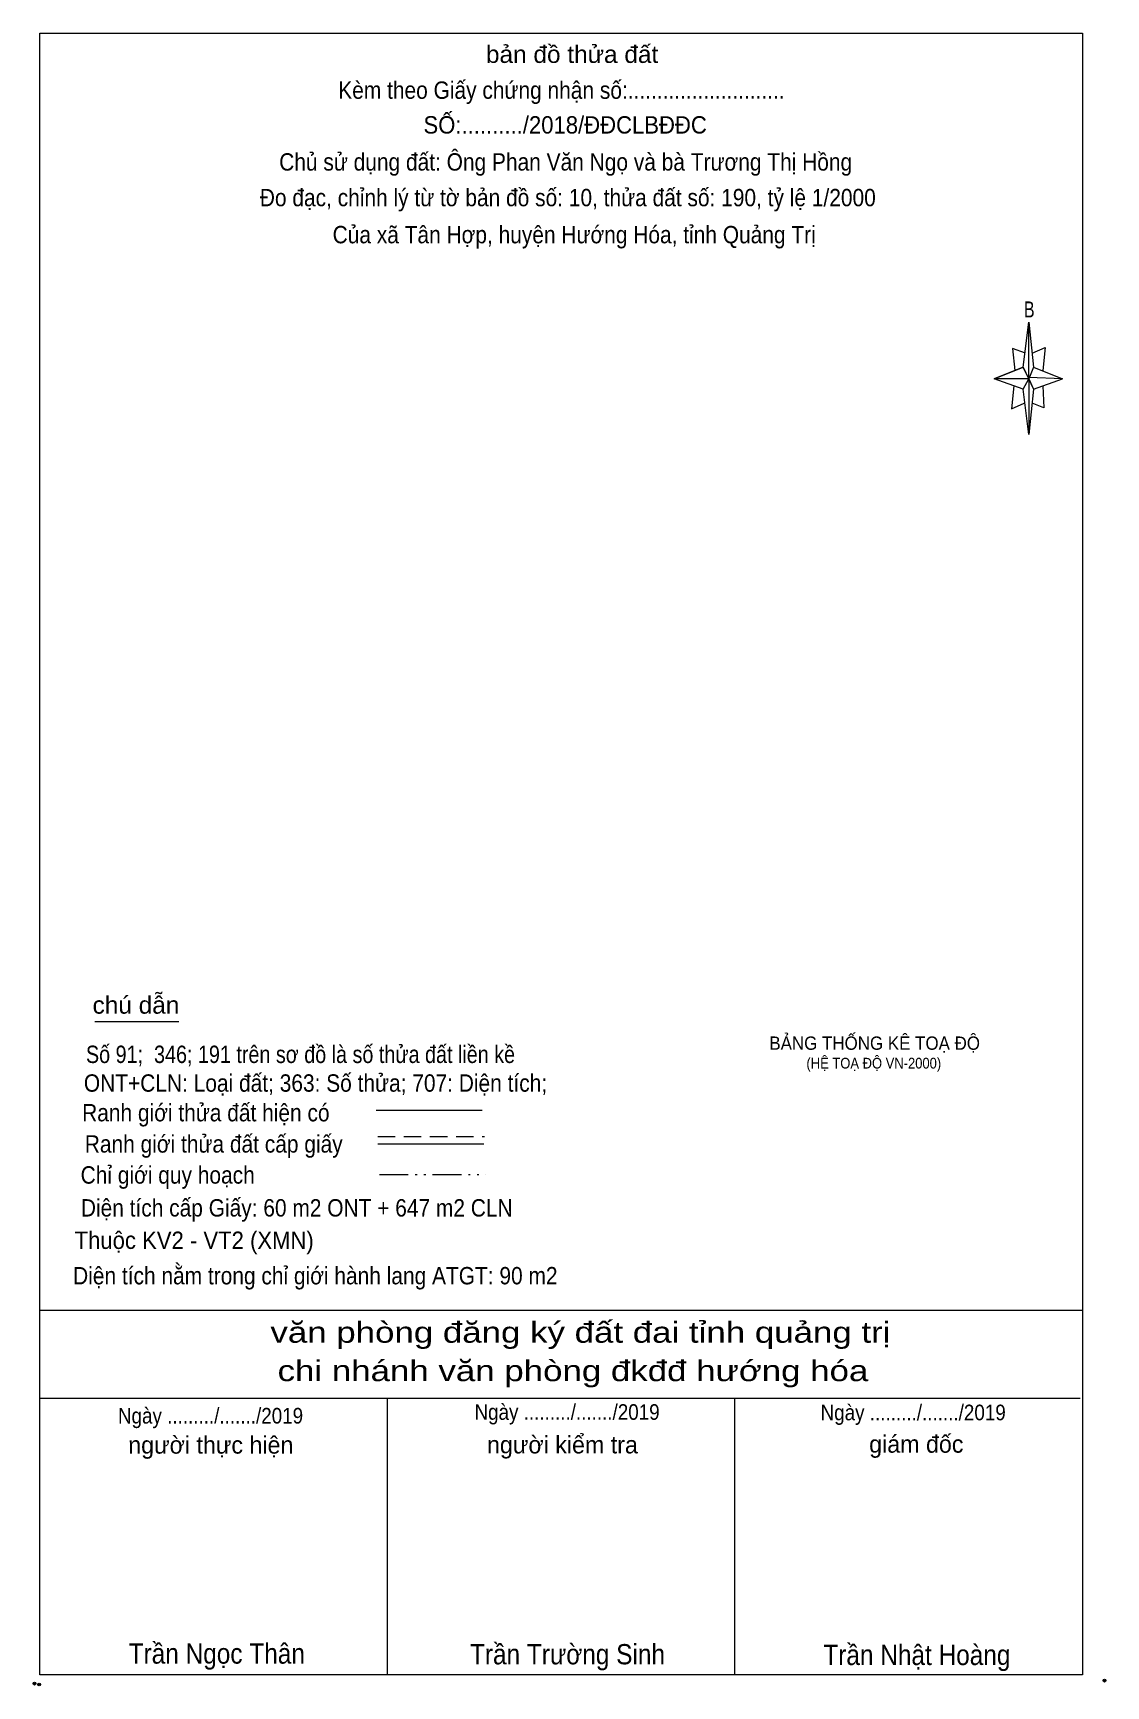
# Model space of a CAD drawing. Header units: metres. Extents: x 551026 to 551491, y 1838157 to 1838484.
# Drawn here: x 551026 to 551118.6, y 1838174.4 to 1838317.1 of the extents above; entities that cross this region are included whole.
import ezdxf
from ezdxf.enums import TextEntityAlignment as Align

# ---------------------------------------------------------------- set-up
doc = ezdxf.new("R2010")
doc.units = ezdxf.units.M
doc.header["$LTSCALE"] = 0.5
doc.header["$PDMODE"] = 32
doc.header["$PDSIZE"] = 0.25
doc.linetypes.add('DASH_DOUBLE_DOT', pattern=[9.2, 5, -1.2, 0.3, -1.2, 0.3, -1.2])
doc.linetypes.add('MEDIUM_DASHED', pattern=[4.5, 3, -1.5])
for name, color, linetype, lineweight in [('1', 7, 'Continuous', 13), ('17', 7, 'Continuous', 13), ('5', 7, 'Continuous', 13), ('6', 7, 'Continuous', 13), ('63', 7, 'Continuous', 13)]:
    doc.layers.add(name, color=color, linetype=linetype, lineweight=lineweight)

msp = doc.modelspace()

# ---------------------------------------------------------------- texts
at = {"layer": '1'}
for s, height, width, p in [('BẢNG THỐNG KÊ TOẠ ĐỘ ', 1.15, 0.95, (551089.53, 1838229.32)), ('(HỆ TOẠ ĐỘ VN-2000)', 0.93, 0.9, (551092.73, 1838227.7))]:
    msp.add_text(s, height=height, dxfattribs=dict(at, width=width)).set_placement(p)
at = {"layer": '5'}
for s, height, width, p in [('bản đồ thửa đất', 1.5, 1.05, (551072.5, 1838314.56)), ('Kèm theo Giấy chứng nhận số:...........................', 1.5, 0.9, (551071.58, 1838311.46)), ('SỐ:........../2018/ĐĐCLBĐĐC', 1.5, 0.95, (551071.9, 1838308.46)), ('Chủ sử dụng đất: Ông Phan Văn Ngọ và bà Trương Thị Hồng', 1.5, 0.9, (551071.945, 1838305.26)), ('Đo đạc, chỉnh lý từ tờ bản đồ số: 10, thửa đất số: 190, tỷ lệ 1/2000 ', 1.5, 0.9, (551072.38, 1838302.18)), ('Của xã Tân Hợp, huyện Hướng Hóa, tỉnh Quảng Trị', 1.5, 0.9, (551072.68, 1838298.98)), ('B', 1.378, 0.75, (551111.965, 1838292.58)), ('văn phòng đăng ký đất đai tỉnh quảng trị', 1.8, 1.25, (551073.22, 1838204.02)), ('chi nhánh văn phòng đkđđ hướng hóa', 1.8, 1.25, (551072.575, 1838200.7)), ('Ngày ........./......./2019', 1.35, 0.9, (551041.285, 1838197.04)), ('Ngày ........./......./2019', 1.35, 0.9, (551072.065, 1838197.36)), ('Ngày ........./......./2019', 1.35, 0.9, (551101.945, 1838197.32)), ('Trần Ngọc Thân', 1.75, 0.9, (551041.825, 1838176.3)), ('Trần Trường Sinh', 1.75, 0.9, (551072.1, 1838176.24)), ('Trần Nhật Hoàng', 1.75, 0.9, (551102.265, 1838176.18))]:
    msp.add_text(s, height=height, dxfattribs=dict(at, width=width)).set_placement(p, align=Align.CENTER)
for s, p in [('người thực hiện', (551041.31, 1838194.44)), ('người kiểm tra', (551071.665, 1838194.46)), ('giám đốc', (551102.215, 1838194.52))]:
    msp.add_text(s, height=1.5, dxfattribs=at).set_placement(p, align=Align.CENTER)
at = {"layer": '6'}
for s, width, p in [('chú dẫn', 1.05, (551031.1, 1838232.44)), ('Số 91;  346; 191 trên sơ đồ là số thửa đất liền kề', 0.85, (551030.53, 1838228.18)), ('ONT+CLN: Loại đất; 363: Số thửa; 707: Diện tích;', 0.9, (551030.35, 1838225.7)), ('Ranh giới thửa đất hiện có ', 0.9, (551030.2, 1838223.14)), ('Ranh giới thửa đất cấp giấy', 0.9, (551030.43, 1838220.44)), ('Chỉ giới quy hoạch', 0.9, (551030.07, 1838217.76)), ('Diện tích cấp Giấy: 60 m2 ONT + 647 m2 CLN', 0.9, (551030.09, 1838214.92)), ('Thuộc KV2 - VT2 (XMN)', 0.95, (551029.55, 1838212.12)), ('Diện tích nằm trong chỉ giới hành lang ATGT: 90 m2', 0.9, (551029.42, 1838209.06))]:
    msp.add_text(s, height=1.5, dxfattribs=dict(at, width=width)).set_placement(p)

# ---------------------------------------------------------------- linework, layer by layer
at = {"layer": '17'}
msp.add_line((551031.3, 1838231.76), (551038.54, 1838231.76), dxfattribs=at)
at = {"layer": '5'}
for p, q in [((551111.43, 1838288.28), (551111.93, 1838292.18)), ((551112.33, 1838288.28), (551114.83, 1838287.28)), ((551111.43, 1838286.38), (551108.93, 1838287.28)), ((551113.13, 1838286.68), (551113.23, 1838284.78)), ((551112.33, 1838286.38), (551111.93, 1838282.48)), ((551113.23, 1838284.78), (551112.23, 1838285.18)), ((551026.56, 1838206.84), (551116.56, 1838206.84)), ((551026.56, 1838199.24), (551116.36, 1838199.24)), ((551026.56, 1838199.24), (551116.36, 1838199.24)), ((551026.56, 1838199.24), (551116.36, 1838199.24)), ((551056.56, 1838175.34), (551056.56, 1838199.24)), ((551086.56, 1838175.34), (551086.56, 1838199.24))]:
    msp.add_line(p, q, dxfattribs=at)
for points in [[(551026.56, 1838317.14), (551116.56, 1838317.14), (551116.56, 1838175.34), (551026.56, 1838175.34)], [(551111.93, 1838292.18), (551112.33, 1838288.28), (551111.93, 1838287.28)], [(551111.93, 1838287.28), (551108.93, 1838287.28), (551111.43, 1838288.28), (551112.33, 1838286.38), (551114.83, 1838287.28), (551111.93, 1838287.38)], [(551111.93, 1838287.28), (551111.93, 1838282.48), (551111.43, 1838286.38)]]:
    msp.add_lwpolyline(points, close=True, dxfattribs=at)
for points in [[(551111.63, 1838289.48), (551110.53, 1838289.88), (551110.73, 1838287.98)], [(551112.23, 1838289.48), (551113.33, 1838289.98), (551113.13, 1838287.98)], [(551111.93, 1838287.28), (551111.43, 1838288.28), (551108.93, 1838287.28)], [(551110.63, 1838286.68), (551110.43, 1838284.68), (551111.53, 1838285.18)], [(551111.93, 1838287.28), (551112.33, 1838286.38), (551114.83, 1838287.28)], [(551116.56, 1838175.34), (551026.56, 1838175.34), (551026.56, 1838199.24)]]:
    msp.add_lwpolyline(points, dxfattribs=at)
for p in [(551026.09, 1838174.58), (551026.49, 1838174.5)]:
    msp.add_point(p, dxfattribs=at)
at = {"layer": '6'}
for p, q in [((551055.59, 1838224.12), (551064.73, 1838224.12)), ((551055.73, 1838221.2), (551064.87, 1838221.2))]:
    msp.add_line(p, q, dxfattribs=at)
at = {"layer": '6', "linetype": 'MEDIUM_DASHED'}
msp.add_line((551055.73, 1838221.82), (551064.93, 1838221.82), dxfattribs=at)
at = {"layer": '6'}
msp.add_point((551118.46, 1838174.84), dxfattribs=at)
at = {"layer": '63', "linetype": 'DASH_DOUBLE_DOT'}
msp.add_line((551055.86, 1838218.56), (551065.06, 1838218.56), dxfattribs=at)

msp.set_redraw_order([(e.dxf.handle, doc.entitydb.next_handle()) for e in msp.query("TEXT MTEXT ATTDEF DIMENSION ARC_DIMENSION")])  # texts and dimensions are drawn at this point

doc.saveas('drawing.dxf')
